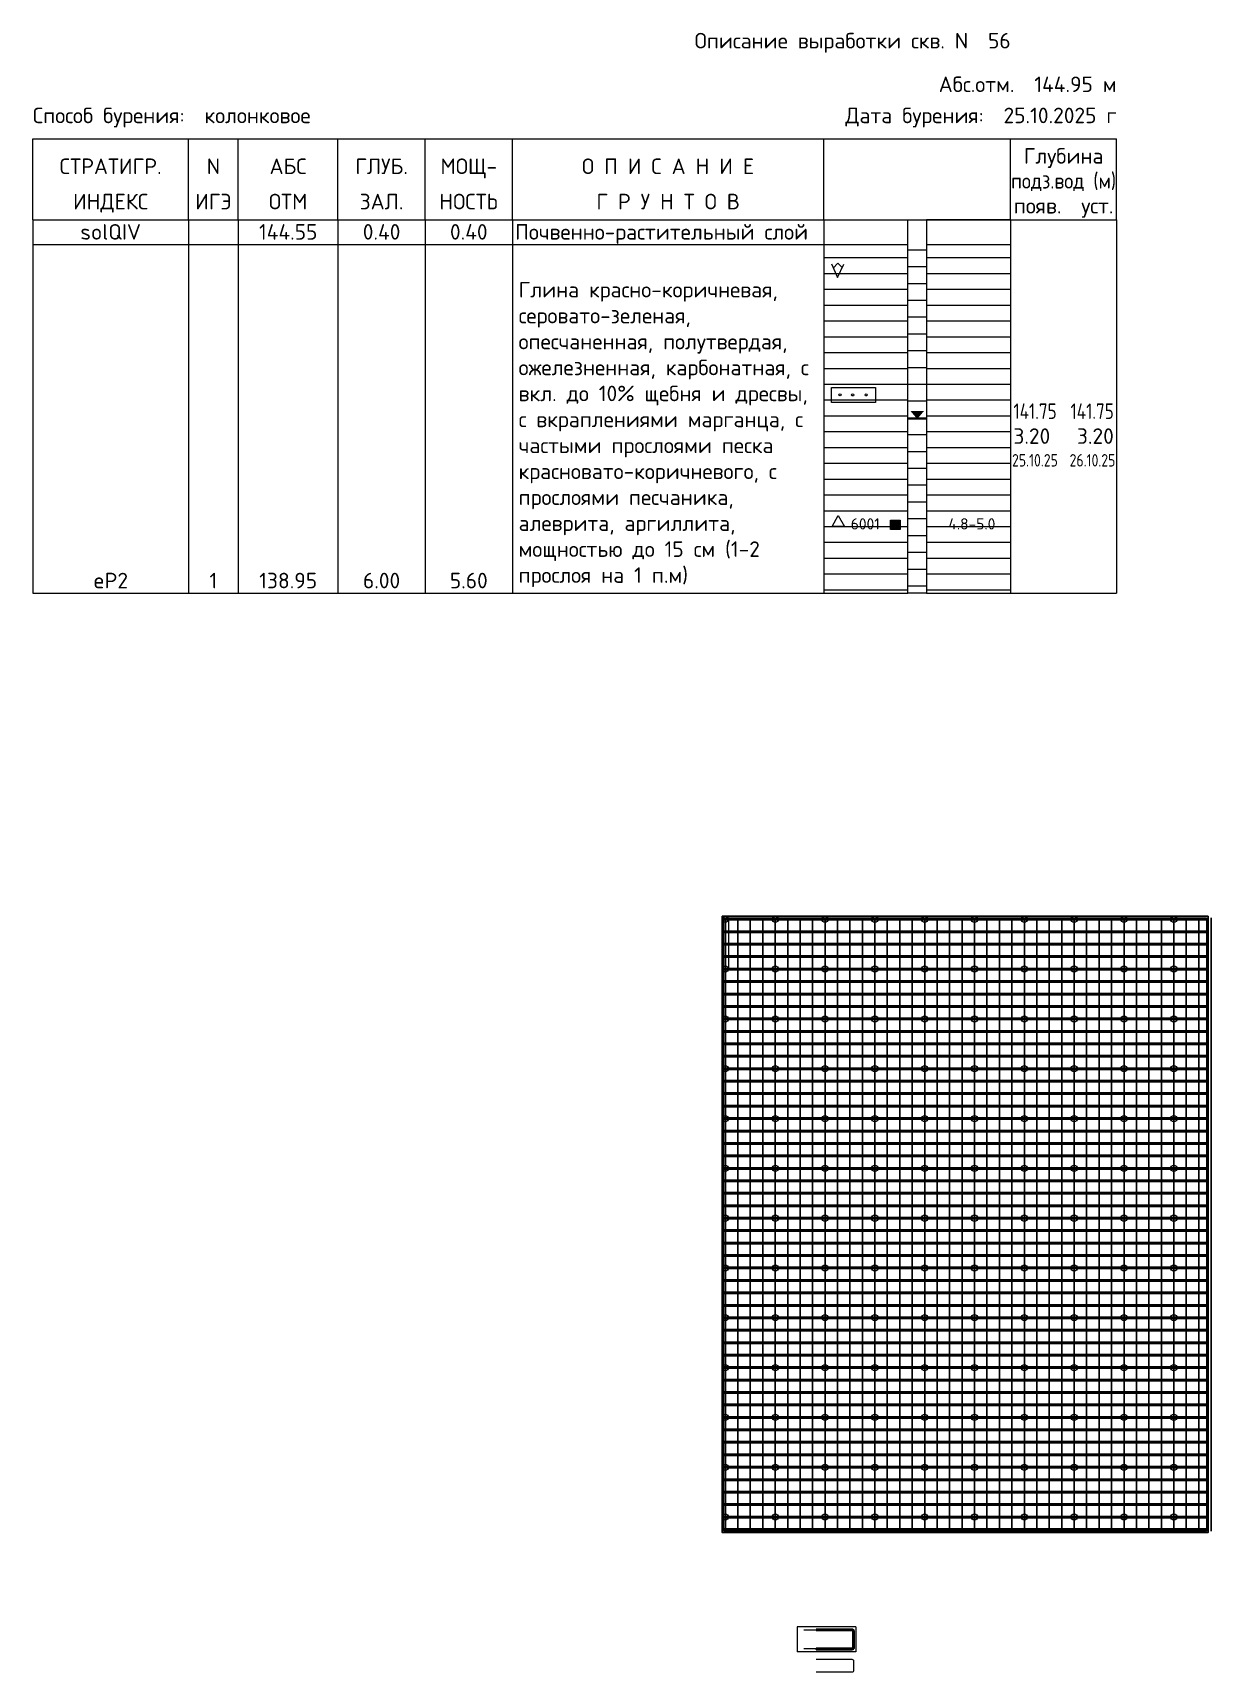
# Model space of a CAD drawing. Header units: millimetres. Extents: x 5081202 to 5184016, y -1127120 to -1055105.
# Drawn here: x 5081202 to 5100122, y -1095868 to -1069538 of the extents above; entities that cross this region are included whole.
import ezdxf
from ezdxf.enums import TextEntityAlignment as Align

# ---------------------------------------------------------------- set-up
doc = ezdxf.new("R2010")
doc.units = ezdxf.units.MM
doc.layers.get('Defpoints').update_dxf_attribs({"color": 3})
for name, color, linetype in [('Probe', 7, 'Continuous'), ('Skv', 7, 'Continuous'), ('Table', 7, 'Continuous'), ('Water', 7, 'Continuous')]:
    doc.layers.add(name, color=color, linetype=linetype)
for name, color, linetype, lineweight in [('второстепенные', 7, 'Continuous', 25), ('металл', 7, 'Continuous', 40), ('основная', 7, 'Continuous', 50), ('СПДС_ВЫНОСКИ', 7, 'Continuous', 18), ('СПДС_РАЗМЕРЫ', 7, 'Continuous', 18), ('текст', 7, 'Continuous', 20), ('тонкая', 7, 'Continuous', 20), ('штриховка', 7, 'Continuous', 9)]:
    doc.layers.add(name, color=color, linetype=linetype, lineweight=lineweight)
doc.layers.add('помощь', color=1, linetype='Continuous', lineweight=0, plot=False)
doc.styles.add('ISOCPEUR', font='isocpeur.ttf')
doc.styles.add('ГОСТ 2.304', font='isocpeur.ttf')

msp = doc.modelspace()

# ---------------------------------------------------------------- texts
at = {"layer": 'СПДС_РАЗМЕРЫ', "insert": (5089002.1, -1078440.8), "char_height": 250, "width": 4776.921, "attachment_point": 7, "style": 'ГОСТ 2.304'}
msp.add_mtext('Глина красно-коричневая, серовато-зеленая, опесчаненная, полутвердая, ожелезненная, карбонатная, с вкл. до 10% щебня и дресвы, с вкраплениями марганца, с частыми прослоями песка красновато-коричневого, с прослоями песчаника, алеврита, аргиллита, мощностью до 15 см (1-2 прослоя на 1 п.м)', dxfattribs=at)
at = {"layer": 'текст', "style": 'ISOCPEUR'}
for s, height, p in [('Описание выработки скв. N  56', 250, (5096902.1, -1069790.1)), ('Абс.отм.  144.95 м', 250, (5098602.1, -1070490.8)), ('Дата бурения:  25.10.2025 г', 250, (5098602.1, -1070990.8)), ('3.20', 250, (5098558.1, -1076140.8)), ('6001', 180, (5094802.1, -1077515.8))]:
    msp.add_text(s, height=height, dxfattribs=at).set_placement(p, align=Align.RIGHT)
for s, height, p in [('Способ бурения:  колонковое', 250, (5081202.1, -1070990.8)), ('Почвенно-растительный слой', 250, (5088946.2, -1072860.8)), ('3.20', 250, (5096946.2, -1076140.8)), ('4.8-5.0', 180, (5095902.1, -1077515.8))]:
    msp.add_text(s, height=height, dxfattribs=at).set_placement(p)
for s, p in [('СТРАТИГР.', (5082452.1, -1071807.5)), ('N', (5084102.1, -1071807.5)), ('АБС', (5085302.1, -1071807.5)), ('ГЛУБ.', (5086802.1, -1071807.5)), ('МОЩ-', (5088202.1, -1071807.5)), ('О П И С А Н И Е', (5091402.1, -1071807.5)), ('Глубина', (5097752.1, -1071640.8)), ('ИНДЕКС', (5082452.1, -1072374.2)), ('ИГЭ', (5084102.1, -1072374.2)), ('ОТМ', (5085302.1, -1072374.2)), ('ЗАЛ.', (5086802.1, -1072374.2)), ('НОСТЬ', (5088202.1, -1072374.2)), ('Г Р У Н Т О В', (5091402.1, -1072374.2)), ('появ.  уст.', (5097752.1, -1072440.8)), ('solQIV', (5082452.1, -1072860.8)), ('144.55', (5085302.1, -1072860.8)), ('0.40', (5086802.1, -1072860.8)), ('0.40', (5088202.1, -1072860.8)), ('eP2', (5082452.1, -1078460.8)), ('1', (5084102.1, -1078460.8)), ('138.95', (5085302.1, -1078460.8)), ('6.00', (5086802.1, -1078460.8)), ('5.60', (5088202.1, -1078460.8))]:
    msp.add_text(s, height=250, dxfattribs=at).set_placement(p, align=Align.CENTER)
for s, height, width, p in [('подз.вод (м)', 250, 0.9, (5097752.1, -1072040.8)), ('25.10.25', 200, 0.8, (5097292.3, -1076504.4)), ('26.10.25', 200, 0.8, (5098216.1, -1076504.4))]:
    msp.add_text(s, height=height, dxfattribs=dict(at, width=width)).set_placement(p, align=Align.CENTER)
at = {"layer": 'текст', "style": 'ISOCPEUR', "width": 0.8}
msp.add_text('141.75', height=250, dxfattribs=at).set_placement((5096946.2, -1075740.8))
msp.add_text('141.75', height=250, dxfattribs=at).set_placement((5098558.1, -1075740.8), align=Align.RIGHT)

# ---------------------------------------------------------------- blocks, each defined once
blk = doc.blocks.new('IZ18')
at = {"color": 7, "linetype": 'Continuous', "lineweight": 0, "flags": 128}
for points in [[(-0.004, 0.224), (0.093, 0.004), (0.199, 0.221)], [(0.027, 0.157), (0.1, 0.234), (0.17, 0.164)]]:
    blk.add_lwpolyline(points, dxfattribs=at)
blk = doc.blocks.new('VK12')
at = {"color": 7, "linetype": 'Continuous', "lineweight": 0, "flags": 128}
blk.add_lwpolyline([(0.007, 0.007), (0.107, 0.182), (0.208, 0.007)], close=True, dxfattribs=at)
blk = doc.blocks.new('PR_KV')
at = {"linetype": 'Continuous', "lineweight": 0}
blk.add_hatch(color=256, dxfattribs=at).paths.add_polyline_path([(-0.077, 0.075), (0.077, 0.075), (0.077, -0.075), (-0.077, -0.075)])
at = {"color": 7, "linetype": 'Continuous', "lineweight": 0, "flags": 128}
blk.add_lwpolyline([(-0.077, 0.075), (0.077, 0.075), (0.077, -0.075), (-0.077, -0.075)], close=True, dxfattribs=at)
blk = doc.blocks.new('*U47')
at = {"ltscale": 50}
blk.add_lwpolyline([(-3875, 0), (3875, 0)], dxfattribs=at)
blk = doc.blocks.new('*U48')
at = {"layer": 'основная', "color": 0, "linetype": 'ByBlock', "lineweight": -2, "transparency": 16777216}
for p in [(0, 0), (0, -200), (0, -400), (0, -600), (0, -800), (0, -1000), (0, -1200), (0, -1400), (0, -1600), (0, -1800), (0, -2000), (0, -2200), (0, -2400), (0, -2600), (0, -2800), (0, -3000), (0, -3200), (0, -3400), (0, -3600), (0, -3800), (0, -4000), (0, -4200), (0, -4400), (0, -4600), (0, -4800), (0, -5000), (0, -5200), (0, -5400), (0, -5600), (0, -5800), (0, -6000), (0, -6200), (0, -6400), (0, -6600), (0, -6800), (0, -7000), (0, -7200), (0, -7400), (0, -7600), (0, -7800), (0, -8000), (0, -8200), (0, -8400), (0, -8600), (0, -8800), (0, -9000), (0, -9200), (0, -9400), (0, -9600), (0, -9800)]:
    blk.add_blockref('*U47', p, dxfattribs=at)
blk = doc.blocks.new('*U49')
at = {"layer": 'Defpoints', "ltscale": 50}
blk.add_lwpolyline([(0, 4925), (0, -4925)], dxfattribs=at)
blk = doc.blocks.new('*U50')
at = {"layer": 'СПДС_РАЗМЕРЫ', "color": 0, "linetype": 'ByBlock', "lineweight": -2, "transparency": 16777216}
for p in [(0, 0), (200, 0), (400, 0), (600, 0), (800, 0), (1000, 0), (1200, 0), (1400, 0), (1600, 0), (1800, 0), (2000, 0), (2200, 0), (2400, 0), (2600, 0), (2800, 0), (3000, 0), (3200, 0), (3400, 0), (3600, 0), (3800, 0), (4000, 0), (4200, 0), (4400, 0), (4600, 0), (4800, 0), (5000, 0), (5200, 0), (5400, 0), (5600, 0), (5800, 0), (6000, 0), (6200, 0), (6400, 0), (6600, 0), (6800, 0), (7000, 0), (7200, 0), (7400, 0), (7600, 0), (7800, 0)]:
    blk.add_blockref('*U49', p, dxfattribs=at)
blk = doc.blocks.new('*U51')
at = {"ltscale": 50}
blk.add_circle((0, 0), 50, dxfattribs=at)
blk = doc.blocks.new('*U52')
at = {"layer": 'помощь', "color": 0, "linetype": 'ByBlock', "lineweight": -2, "transparency": 16777216}
for p in [(0, 0), (800, 0), (1600, 0), (2400, 0), (3200, 0), (4000, 0), (4800, 0), (5600, 0), (6400, 0), (7200, 0), (0, -800), (800, -800), (1600, -800), (2400, -800), (3200, -800), (4000, -800), (4800, -800), (5600, -800), (6400, -800), (7200, -800), (0, -1600), (800, -1600), (1600, -1600), (2400, -1600), (3200, -1600), (4000, -1600), (4800, -1600), (5600, -1600), (6400, -1600), (7200, -1600), (0, -2400), (800, -2400), (1600, -2400), (2400, -2400), (3200, -2400), (4000, -2400), (4800, -2400), (5600, -2400), (6400, -2400), (7200, -2400), (0, -3200), (800, -3200), (1600, -3200), (2400, -3200), (3200, -3200), (4000, -3200), (4800, -3200), (5600, -3200), (6400, -3200), (7200, -3200), (0, -4000), (800, -4000), (1600, -4000), (2400, -4000), (3200, -4000), (4000, -4000), (4800, -4000), (5600, -4000), (6400, -4000), (7200, -4000), (0, -4800), (800, -4800), (1600, -4800), (2400, -4800), (3200, -4800), (4000, -4800), (4800, -4800), (5600, -4800), (6400, -4800), (7200, -4800), (0, -5600), (800, -5600), (1600, -5600), (2400, -5600), (3200, -5600), (4000, -5600), (4800, -5600), (5600, -5600), (6400, -5600), (7200, -5600), (0, -6400), (800, -6400), (1600, -6400), (2400, -6400), (3200, -6400), (4000, -6400), (4800, -6400), (5600, -6400), (6400, -6400), (7200, -6400), (0, -7200), (800, -7200), (1600, -7200), (2400, -7200), (3200, -7200), (4000, -7200), (4800, -7200), (5600, -7200), (6400, -7200), (7200, -7200), (0, -8000), (800, -8000), (1600, -8000), (2400, -8000), (3200, -8000), (4000, -8000), (4800, -8000), (5600, -8000), (6400, -8000), (7200, -8000), (0, -8800), (800, -8800), (1600, -8800), (2400, -8800), (3200, -8800), (4000, -8800), (4800, -8800), (5600, -8800), (6400, -8800), (7200, -8800), (0, -9600), (800, -9600), (1600, -9600), (2400, -9600), (3200, -9600), (4000, -9600), (4800, -9600), (5600, -9600), (6400, -9600), (7200, -9600)]:
    blk.add_blockref('*U51', p, dxfattribs=at)

# ---------------------------------------------------------------- hatches: boundary and pattern name
at = {"layer": 'Water'}
msp.add_hatch(color=5, dxfattribs=at).paths.add_polyline_path([(5095402.1, -1075740.8), (5095292.1, -1075610.8), (5095512.1, -1075610.8)])
at = {"layer": 'штриховка'}
h = msp.add_hatch(dxfattribs=at)
h.set_pattern_fill('ANSI31', color=256, scale=80, angle=315, style=0)
h.paths.add_polyline_path([(5093902.1, -1072940.8), (5095252.1, -1072940.8), (5095252.1, -1078540.8), (5093902.1, -1078540.8)])
h = msp.add_hatch(dxfattribs=at)
h.set_pattern_fill('ANSI31', color=256, scale=85, angle=315, style=0)
h.paths.add_polyline_path([(5095252.1, -1072940.8), (5095552.1, -1072940.8), (5095552.1, -1078540.8), (5095252.1, -1078540.8)])
h = msp.add_hatch(dxfattribs=at)
h.set_pattern_fill('ANSI31', color=256, scale=80, angle=315, style=0)
h.paths.add_polyline_path([(5095552.1, -1072940.8), (5096902.1, -1072940.8), (5096902.1, -1078540.8), (5095552.1, -1078540.8)])

# ---------------------------------------------------------------- linework, layer by layer
at = {"color": 7, "linetype": 'Continuous', "lineweight": 0}
for p, q in [((5081202.1, -1071240.8), (5098602.1, -1071240.8)), ((5081202.1, -1072540.8), (5081202.1, -1071240.8)), ((5083702.1, -1072540.8), (5083702.1, -1071240.8)), ((5084502.1, -1072540.8), (5084502.1, -1071240.8)), ((5086102.1, -1072540.8), (5086102.1, -1071240.8)), ((5087502.1, -1072540.8), (5087502.1, -1071240.8)), ((5088902.1, -1072540.8), (5088902.1, -1071240.8)), ((5093902.1, -1072540.8), (5093902.1, -1071240.8)), ((5096902.1, -1072540.8), (5096902.1, -1071240.8)), ((5098602.1, -1072540.8), (5098602.1, -1071240.8)), ((5081202.1, -1072540.8), (5098602.1, -1072540.8))]:
    msp.add_line(p, q, dxfattribs=at)
at = {"linetype": 'Continuous', "lineweight": 0, "flags": 128}
msp.add_lwpolyline([(5094025.1, -1075234.2), (5094732.1, -1075234.2), (5094732.1, -1075474.2), (5094025.1, -1075474.2)], close=True, dxfattribs=at)
at = {"color": 7, "linetype": 'Continuous', "lineweight": 0}
for centre in [(5094162.5, -1075352.8), (5094365.4, -1075355.2), (5094582.4, -1075355.1)]:
    msp.add_circle(centre, 16.5, dxfattribs=at)
at = {"layer": 'Skv', "color": 7, "linetype": 'Continuous', "lineweight": 0}
for p, q in [((5093902.1, -1072540.8), (5095252.1, -1072540.8)), ((5096902.1, -1072540.8), (5095552.1, -1072540.8)), ((5093902.1, -1072940.8), (5095252.1, -1072940.8)), ((5095552.1, -1072940.8), (5096902.1, -1072940.8)), ((5093902.1, -1078540.8), (5095252.1, -1078540.8)), ((5095552.1, -1078540.8), (5096902.1, -1078540.8))]:
    msp.add_line(p, q, dxfattribs=at)
msp.add_lwpolyline([(5095252.1, -1072540.8), (5095552.1, -1072540.8), (5095552.1, -1078540.8), (5095252.1, -1078540.8), (5095252.1, -1072540.8), (5095252.1, -1072540.8)], close=True, dxfattribs=at)
at = {"layer": 'Table', "color": 7, "linetype": 'Continuous', "lineweight": 0}
for p, q in [((5081202.1, -1072540.8), (5081202.1, -1078540.8)), ((5083702.1, -1072540.8), (5083702.1, -1078540.8)), ((5084502.1, -1072540.8), (5084502.1, -1078540.8)), ((5086102.1, -1072540.8), (5086102.1, -1078540.8)), ((5087502.1, -1072540.8), (5087502.1, -1078540.8)), ((5088902.1, -1072540.8), (5088902.1, -1078540.8)), ((5093902.1, -1072540.8), (5093902.1, -1078540.8)), ((5096902.1, -1072540.8), (5096902.1, -1078540.8)), ((5098602.1, -1072540.8), (5098602.1, -1078540.8)), ((5081202.1, -1072940.8), (5083702.1, -1072940.8)), ((5083702.1, -1072940.8), (5084502.1, -1072940.8)), ((5084502.1, -1072940.8), (5086102.1, -1072940.8)), ((5086102.1, -1072940.8), (5087502.1, -1072940.8)), ((5087502.1, -1072940.8), (5088902.1, -1072940.8)), ((5081202.1, -1078540.8), (5083702.1, -1078540.8)), ((5083702.1, -1078540.8), (5084502.1, -1078540.8)), ((5084502.1, -1078540.8), (5086102.1, -1078540.8)), ((5086102.1, -1078540.8), (5087502.1, -1078540.8)), ((5087502.1, -1078540.8), (5088902.1, -1078540.8)), ((5088902.1, -1078540.8), (5093902.1, -1078540.8)), ((5096902.1, -1078540.8), (5098602.1, -1078540.8))]:
    msp.add_line(p, q, dxfattribs=at)
at = {"layer": 'Water', "color": 5, "linetype": 'Continuous', "lineweight": 0}
msp.add_line((5095252.1, -1075740.8), (5095552.1, -1075740.8), dxfattribs=at)
at = {"layer": 'второстепенные', "linetype": 'Continuous', "ltscale": 0.083333}
msp.add_lwpolyline([(5100072, -1083726.2), (5100072, -1093626.2), (5092272, -1093626.2), (5092272, -1083726.2)], close=True, dxfattribs=at)
at = {"layer": 'металл', "ltscale": 100}
for p, q in [((5094354.4, -1095181.4), (5093780.4, -1095181.4)), ((5093780.4, -1095181.4), (5093780.4, -1095193.4)), ((5094354.4, -1095193.4), (5093780.4, -1095193.4)), ((5094374.4, -1095213.4), (5094374.4, -1095469.4)), ((5094386.4, -1095209.9), (5094386.4, -1095469.4)), ((5094354.4, -1095489.4), (5093780.4, -1095489.4)), ((5093780.4, -1095489.4), (5093780.4, -1095501.4)), ((5094354.4, -1095501.4), (5093780.4, -1095501.4))]:
    msp.add_line(p, q, dxfattribs=at)
for centre, radius, start, end in [((5094354.4, -1095213.4), 32, 0, 90), ((5094354.4, -1095213.4), 20, 0, 90), ((5094354.4, -1095469.4), 20, 270, 0), ((5094354.4, -1095469.4), 32, 270, 0)]:
    msp.add_arc(centre, radius, start, end, dxfattribs=at)
at = {"layer": 'помощь', "linetype": 'Continuous', "ltscale": 0.083333}
msp.add_lwpolyline([(5100047, -1083751.2), (5100047, -1093601.2), (5092297, -1093601.2), (5092297, -1083751.2)], close=True, dxfattribs=at)
at = {"layer": 'помощь', "ltscale": 100}
for points in [[(5093580.4, -1095187.4), (5094354.4, -1095187.4, -0.4142136), (5094380.4, -1095213.4), (5094380.4, -1095469.4, -0.4142136), (5094354.4, -1095495.4), (5093580.4, -1095495.4)], [(5093780.4, -1095660.3), (5094354.4, -1095660.3, -0.4142136), (5094380.4, -1095686.3), (5094380.4, -1095842.3, -0.4142136), (5094354.4, -1095868.3), (5093780.4, -1095868.3)]]:
    msp.add_lwpolyline(points, format="xyb", dxfattribs=at)
at = {"layer": 'СПДС_ВЫНОСКИ'}
msp.add_lwpolyline([(5093473.7, -1095141.4), (5093473.7, -1095541.4)], dxfattribs=at)
at = {"layer": 'СПДС_РАЗМЕРЫ', "ltscale": 50}
msp.add_lwpolyline([(5092372, -1083751.2), (5092372, -1084551.2)], dxfattribs=at)
at = {"layer": 'текст'}
msp.add_line((5088902.1, -1072940.8), (5093902.1, -1072940.8), dxfattribs=at)
at = {"layer": 'тонкая', "ltscale": 100}
for p, q in [((5094414.9, -1095141.4), (5093473.7, -1095141.4)), ((5094414.9, -1095141.4), (5094414.9, -1095541.4)), ((5094414.9, -1095541.4), (5093473.7, -1095541.4))]:
    msp.add_line(p, q, dxfattribs=at)

# ---------------------------------------------------------------- block references
at = {"layer": 'Probe', "xscale": 1000, "yscale": 1000, "zscale": 1000}
msp.add_blockref('PR_KV', (5095052.1, -1077440.8), dxfattribs=at)
at = {"layer": 'Skv', "xscale": 1000, "yscale": 1000, "zscale": 1000}
for name, p in [('IZ18', (5094027.1, -1073474.2)), ('VK12', (5094027.1, -1077474.2))]:
    msp.add_blockref(name, p, dxfattribs=at)
at = {"layer": 'основная'}
msp.add_blockref('*U48', (5096172, -1083776.2), dxfattribs=at)
at = {"layer": 'помощь'}
msp.add_blockref('*U52', (5092322, -1083776.2), dxfattribs=at)
at = {"layer": 'СПДС_РАЗМЕРЫ'}
msp.add_blockref('*U50', (5092322, -1088676.2), dxfattribs=at)

msp.set_redraw_order([(e.dxf.handle, doc.entitydb.next_handle()) for e in msp.query("TEXT MTEXT ATTDEF DIMENSION ARC_DIMENSION")])  # texts and dimensions are drawn at this point

doc.saveas('drawing.dxf')
